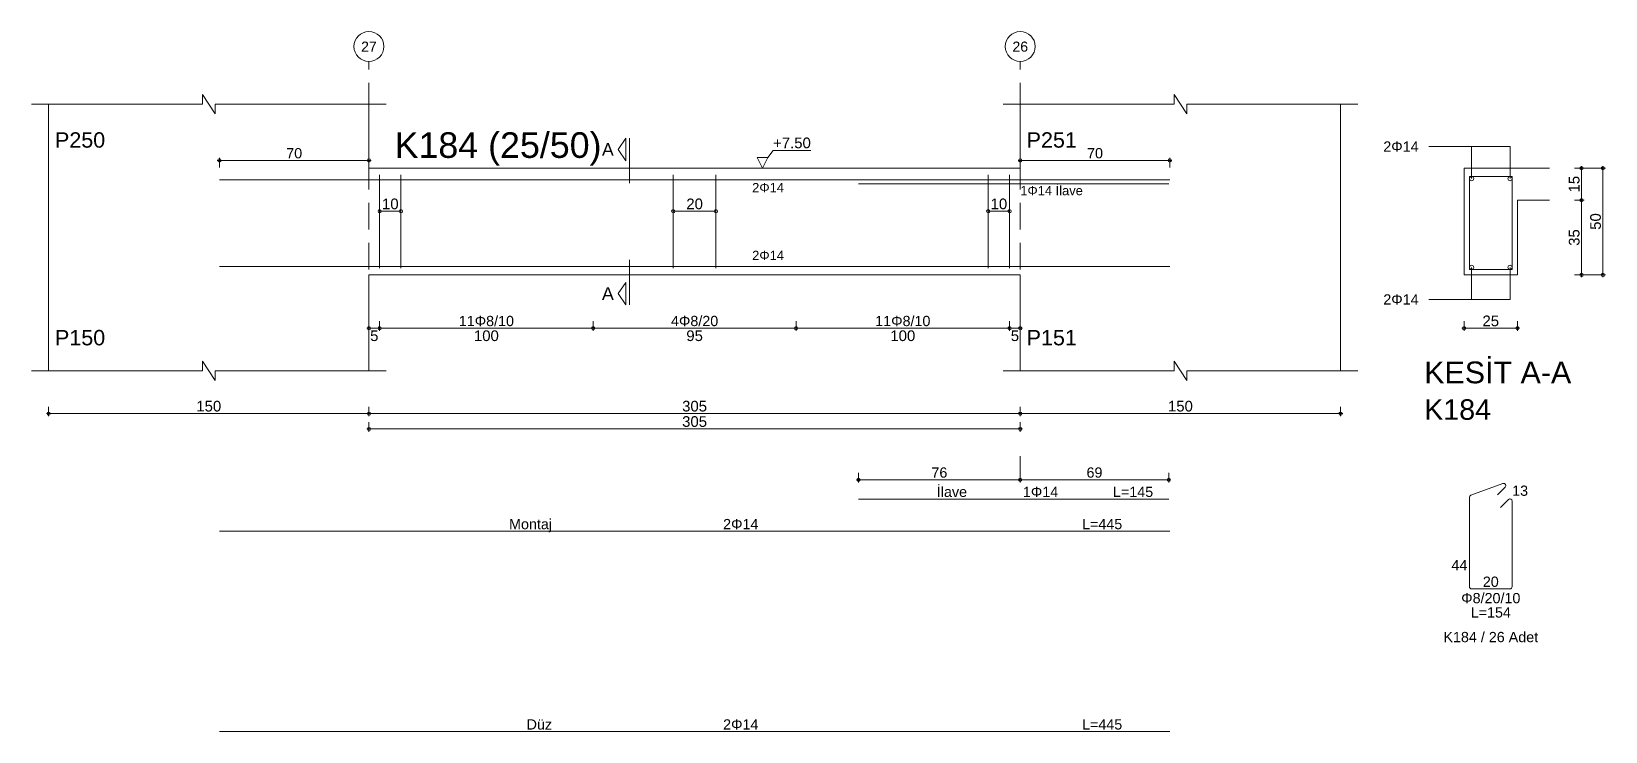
# Model space of a CAD drawing. Header units: millimetres. Extents: x 23801 to 80069, y 9628 to 14137.
# Drawn here: x 46539 to 47645, y 9701 to 10193 of the extents above; entities that cross this region are included whole.
import ezdxf

# ---------------------------------------------------------------- set-up
doc = ezdxf.new("R2010")
doc.units = ezdxf.units.MM
doc.linetypes.add('DASHDOT2', pattern=[12.7, 6.35, -3.175, 0, -3.175])
doc.linetypes.add('DASHED4', pattern=[18.75, 12.5, -6.25])
doc.layers.add('aks', color=251, linetype='DASHDOT2', lineweight=35)
for name, color, linetype in [('Donatı Topl. Uzun. Yazısı', 7, 'Continuous'), ('Donatı Uz. Yazısı', 7, 'Continuous'), ('Donatı Yazısı', 7, 'Continuous'), ('Donatı Çizgisi', 7, 'Continuous'), ('Kiriş', 7, 'Continuous'), ('Standart', 7, 'Continuous'), ('Ölçülendirme', 7, 'Continuous')]:
    doc.layers.add(name, color=color, linetype=linetype)
doc.styles.add('arial_1_18', font='arial.ttf', dxfattribs={"height": 0.2})

# ---------------------------------------------------------------- blocks, each defined once
blk = doc.blocks.new('IDE475Entity7444')
at = {"layer": 'aks', "color": 30, "linetype": 'DASHED4', "lineweight": 5}
for points in [[(24459.97, 1648.65), (24459.97, 1783.65)], [(24764.97, 1648.65), (24764.97, 1783.65)], [(24764.97, 1587.65), (24764.97, 1598.65)]]:
    blk.add_lwpolyline(points, dxfattribs=at)
at = {"layer": 'aks', "color": 1, "linetype": 'Continuous', "lineweight": 5}
for centre in [(24459.97, 1790.65), (24764.97, 1790.65)]:
    blk.add_circle(centre, 7, dxfattribs=at)
at = {"layer": 'Donatı Çizgisi', "color": 5, "linetype": 'Continuous', "lineweight": 5}
for points in [[(24389.97, 1728.25), (24834.97, 1728.25)], [(24464.97, 1686.85), (24464.97, 1730.45)], [(24474.97, 1686.85), (24474.97, 1730.45)], [(24602.47, 1686.85), (24602.47, 1730.45)], [(24622.47, 1686.85), (24622.47, 1730.45)], [(24689.22, 1726.25), (24834.47, 1726.25)], [(24749.97, 1686.85), (24749.97, 1730.45)], [(24759.97, 1686.85), (24759.97, 1730.45)], [(24975.31, 1686.15), (24975.31, 1729.75)], [(24975.31, 1729.75), (24995.31, 1729.75)], [(24995.31, 1686.15), (24995.31, 1729.75)], [(24389.97, 1687.65), (24834.97, 1687.65)], [(24975.31, 1686.15), (24995.31, 1686.15)], [(24975.98, 1580.39), (24990.98, 1585.86)], [(24689.22, 1578.65), (24834.47, 1578.65)], [(24975.31, 1537.57), (24975.31, 1579.44)], [(24988.41, 1580.54), (24992.05, 1584.18)], [(24989.79, 1574.63), (24993.56, 1578.41)], [(24995.31, 1537.57), (24995.31, 1577.69)], [(24389.97, 1563.55), (24834.97, 1563.55)], [(24976.33, 1536.55), (24994.29, 1536.55)], [(24389.97, 1469.7), (24834.97, 1469.7)]]:
    blk.add_lwpolyline(points, dxfattribs=at)
for centre in [(24976.31, 1728.75), (24994.31, 1728.75), (24976.31, 1687.15), (24994.31, 1687.15)]:
    blk.add_circle(centre, 1, dxfattribs=at)
for centre, start, end in [((24991.33, 1584.9), 315, 110), ((24976.33, 1579.44), 110, 180), ((24994.29, 1577.69), 0, 135), ((24976.33, 1537.57), 180, 270), ((24994.29, 1537.57), 270, 0)]:
    blk.add_arc(centre, 1.02, start, end, dxfattribs=at)
at = {"layer": 'Kiriş', "color": 1, "linetype": 'Continuous', "lineweight": 5}
for points in [[(24301.97, 1763.65), (24381.97, 1763.65)], [(24309.97, 1638.65), (24309.97, 1763.65)], [(24381.97, 1763.65), (24381.97, 1768.15)], [(24387.97, 1759.15), (24381.97, 1768.15)], [(24387.97, 1759.15), (24387.97, 1763.65)], [(24387.97, 1763.65), (24467.97, 1763.65)], [(24459.97, 1733.65), (24459.97, 1763.65)], [(24756.97, 1763.65), (24836.97, 1763.65)], [(24764.97, 1733.65), (24764.97, 1763.65)], [(24836.97, 1763.65), (24836.97, 1768.15)], [(24842.97, 1759.15), (24836.97, 1768.15)], [(24842.97, 1763.65), (24922.97, 1763.65)], [(24842.97, 1759.15), (24842.97, 1763.65)], [(24914.97, 1638.65), (24914.97, 1763.65)], [(24459.97, 1733.65), (24764.97, 1733.65)], [(24972.81, 1683.65), (24972.81, 1733.65)], [(24972.81, 1733.65), (25012.81, 1733.65)], [(24997.81, 1718.65), (25012.81, 1718.65)], [(24997.81, 1683.65), (24997.81, 1718.65)], [(24459.97, 1683.65), (24764.97, 1683.65)], [(24459.97, 1638.65), (24459.97, 1683.65)], [(24764.97, 1638.65), (24764.97, 1683.65)], [(24972.81, 1683.65), (24997.81, 1683.65)], [(24301.97, 1638.65), (24381.97, 1638.65)], [(24387.97, 1634.15), (24381.97, 1643.15)], [(24381.97, 1638.65), (24381.97, 1643.15)], [(24387.97, 1638.65), (24467.97, 1638.65)], [(24387.97, 1634.15), (24387.97, 1638.65)], [(24756.97, 1638.65), (24836.97, 1638.65)], [(24842.97, 1634.15), (24836.97, 1643.15)], [(24836.97, 1638.65), (24836.97, 1643.15)], [(24842.97, 1638.65), (24922.97, 1638.65)], [(24842.97, 1634.15), (24842.97, 1638.65)]]:
    blk.add_lwpolyline(points, dxfattribs=at)
at = {"layer": 'Ölçülendirme', "color": 1, "linetype": 'Continuous', "lineweight": 5}
for points in [[(24576.72, 1742.4), (24580.22, 1747.65)], [(24580.22, 1737.15), (24580.22, 1747.65)], [(24581.97, 1726.65), (24581.97, 1747.65)], [(24580.22, 1737.15), (24576.72, 1742.4)], [(24646.72, 1738.65), (24649.22, 1741.98)], [(24649.22, 1741.98), (24666.9, 1741.98)], [(24956.31, 1743.75), (24994.31, 1743.75)], [(24976.31, 1728.75), (24976.31, 1743.75)], [(24994.31, 1728.75), (24994.31, 1743.75)], [(24388.97, 1737.25), (24460.97, 1737.25)], [(24389.97, 1734), (24389.97, 1738.5)], [(24459.97, 1734), (24459.97, 1738.5)], [(24644.22, 1733.65), (24641.72, 1738.65)], [(24641.72, 1738.65), (24646.72, 1738.65)], [(24646.72, 1738.65), (24644.22, 1733.65)], [(24644.22, 1733.65), (24644.22, 1733.65)], [(24763.97, 1737.25), (24835.97, 1737.25)], [(24764.97, 1734), (24764.97, 1738.5)], [(24834.97, 1734), (24834.97, 1738.5)], [(25024.56, 1733.65), (25039.06, 1733.65)], [(25027.81, 1682.65), (25027.81, 1734.65)], [(25037.81, 1682.65), (25037.81, 1734.65)], [(25024.56, 1718.65), (25029.06, 1718.65)], [(24464.97, 1713.45), (24474.97, 1713.45)], [(24602.47, 1713.45), (24622.47, 1713.45)], [(24749.97, 1713.45), (24759.97, 1713.45)], [(24581.97, 1669.65), (24581.97, 1690.65)], [(24976.31, 1672.15), (24976.31, 1687.15)], [(24994.31, 1672.15), (24994.31, 1687.15)], [(25024.56, 1683.65), (25039.06, 1683.65)], [(24576.72, 1674.9), (24580.22, 1680.15)], [(24580.22, 1669.65), (24576.72, 1674.9)], [(24580.22, 1669.65), (24580.22, 1680.15)], [(24956.31, 1672.15), (24994.31, 1672.15)], [(24458.97, 1658.65), (24765.97, 1658.65)], [(24459.97, 1657.4), (24459.97, 1661.9)], [(24464.97, 1657.4), (24464.97, 1661.9)], [(24564.97, 1657.4), (24564.97, 1661.9)], [(24659.97, 1657.4), (24659.97, 1661.9)], [(24759.97, 1657.4), (24759.97, 1661.9)], [(24764.97, 1657.4), (24764.97, 1661.9)], [(24971.81, 1658.65), (24998.81, 1658.65)], [(24972.81, 1657.4), (24972.81, 1661.9)], [(24997.81, 1657.4), (24997.81, 1661.9)], [(24309.97, 1617.4), (24309.97, 1621.9)], [(24459.97, 1617.4), (24459.97, 1621.9)], [(24764.97, 1617.4), (24764.97, 1621.9)], [(24914.97, 1617.4), (24914.97, 1621.9)], [(24308.97, 1618.65), (24915.97, 1618.65)], [(24459.97, 1610.2), (24459.97, 1614.7)], [(24764.97, 1610.2), (24764.97, 1614.7)], [(24458.97, 1611.45), (24765.97, 1611.45)], [(24688.22, 1587.65), (24765.97, 1587.65)], [(24689.22, 1586.4), (24689.22, 1590.9)], [(24763.97, 1587.65), (24835.47, 1587.65)], [(24764.97, 1586.4), (24764.97, 1590.9)], [(24764.97, 1586.4), (24764.97, 1590.9)], [(24834.47, 1586.4), (24834.47, 1590.9)]]:
    blk.add_lwpolyline(points, dxfattribs=at)
for centre in [(24389.97, 1737.25), (24459.97, 1737.25), (24764.97, 1737.25), (24834.97, 1737.25), (25027.81, 1733.65), (25037.81, 1733.65), (25027.81, 1718.65), (24464.97, 1713.45), (24474.97, 1713.45), (24602.47, 1713.45), (24622.47, 1713.45), (24749.97, 1713.45), (24759.97, 1713.45), (25027.81, 1683.65), (25037.81, 1683.65), (24459.97, 1658.65), (24464.97, 1658.65), (24464.97, 1658.65), (24564.97, 1658.65), (24564.97, 1658.65), (24659.97, 1658.65), (24659.97, 1658.65), (24759.97, 1658.65), (24759.97, 1658.65), (24764.97, 1658.65), (24972.81, 1658.65), (24997.81, 1658.65), (24309.97, 1618.65), (24459.97, 1618.65), (24459.97, 1618.65), (24764.97, 1618.65), (24764.97, 1618.65), (24914.97, 1618.65), (24459.97, 1611.45), (24764.97, 1611.45), (24689.22, 1587.65), (24764.97, 1587.65), (24764.97, 1587.65), (24834.47, 1587.65)]:
    blk.add_circle(centre, 0.75, dxfattribs=at)
at = {"layer": 'aks', "color": 1, "linetype": 'Continuous', "lineweight": 5, "style": 'arial_1_18'}
for s, p in [('27', (24456.3, 1788.21)), ('26', (24761.3, 1788.21))]:
    blk.add_text(s, height=4.725, dxfattribs=at).set_placement(p)
at = {"layer": 'Donatı Topl. Uzun. Yazısı', "color": 1, "linetype": 'Continuous', "lineweight": 5, "style": 'arial_1_18'}
for s, p in [('L=145', (24808.38, 1579.61)), ('L=445', (24793.89, 1564.51)), ('L=154', (24975.89, 1523.11)), ('L=445', (24793.89, 1470.66))]:
    blk.add_text(s, height=4.8, dxfattribs=at).set_placement(p)
at = {"layer": 'Donatı Uz. Yazısı', "color": 1, "linetype": 'Continuous', "lineweight": 5, "style": 'arial_1_18'}
for s, p in [('13', (24995.31, 1580.15)), ('44', (24966.89, 1545.27)), ('20', (24981.58, 1537.51))]:
    blk.add_text(s, height=4.8, dxfattribs=at).set_placement(p)
at = {"layer": 'Donatı Yazısı', "color": 5, "linetype": 'Continuous', "lineweight": 5, "style": 'arial_1_18'}
for s, height, p in [('2Φ14', 4.8, (24934.97, 1741.35)), ('1Φ14 İlave', 4.32, (24764.97, 1720.97)), ('2Φ14', 4.8, (24934.97, 1669.75)), ('1Φ14', 4.8, (24766.2, 1579.61)), ('2Φ14', 4.8, (24625.82, 1564.51)), ('Φ8/20/10', 4.8, (24971.45, 1529.83)), ('K184 / 26 Adet', 4.8, (24963.12, 1511.59)), ('2Φ14', 4.8, (24625.82, 1470.66))]:
    blk.add_text(s, height=height, dxfattribs=at).set_placement(p)
for p in [(24639.43, 1722.37), (24639.43, 1690.61)]:
    blk.add_text('2Φ14', height=4.32, rotation=360, dxfattribs=at).set_placement(p)
at = {"layer": 'Donatı Yazısı', "color": 1, "linetype": 'Continuous', "lineweight": 5, "style": 'arial_1_18'}
for s, p in [('İlave', (24725.89, 1579.61)), ('Montaj', (24525.59, 1564.51)), ('Düz', (24533.8, 1470.66))]:
    blk.add_text(s, height=4.8, dxfattribs=at).set_placement(p)
at = {"layer": 'Kiriş', "color": 1, "linetype": 'Continuous', "lineweight": 5, "style": 'arial_1_18'}
for s, height, p in [('P250', 7.2, (24312.97, 1743.25)), ('K184 (25/50)', 12, (24471.97, 1738.45)), ('P251', 7.2, (24767.97, 1743.25)), ('P150', 7.2, (24312.97, 1650.65)), ('P151', 7.2, (24767.97, 1650.65)), ('KESİT A-A', 10.2, (24954.11, 1632.85)), ('K184', 9.6, (24954.11, 1615.77))]:
    blk.add_text(s, height=height, dxfattribs=at).set_placement(p)
at = {"layer": 'Ölçülendirme', "color": 1, "linetype": 'Continuous', "lineweight": 5, "style": 'arial_1_18'}
for s, height, p in [('+7.50', 5, (24649.22, 1742.98)), ('70', 4.8, (24421.24, 1738.25)), ('A', 5.95, (24569.08, 1739.42)), ('70', 4.8, (24796.24, 1738.25)), ('A', 5.95, (24569.08, 1671.92)), ('25', 5, (24981.42, 1659.61)), ('5', 5, (24460.53, 1652.65)), ('100', 5, (24509.14, 1652.65)), ('95', 5, (24608.59, 1652.65)), ('100', 5, (24704.14, 1652.65)), ('5', 5, (24760.53, 1652.65)), ('150', 5, (24379.14, 1619.65)), ('305', 5, (24606.64, 1619.65)), ('150', 5, (24834.14, 1619.65)), ('305', 5, (24606.64, 1612.45))]:
    blk.add_text(s, height=height, dxfattribs=at).set_placement(p)
for s, rotation, p in [('15', 90, (25026.85, 1722.27)), ('10', 360, (24466.09, 1714.41)), ('20', 360, (24608.59, 1714.41)), ('10', 360, (24751.09, 1714.41)), ('50', 90, (25036.85, 1704.77)), ('35', 90, (25026.85, 1697.27))]:
    blk.add_text(s, height=5, rotation=rotation, dxfattribs=at).set_placement(p)
at = {"layer": 'Ölçülendirme', "color": 5, "linetype": 'Continuous', "lineweight": 5, "style": 'arial_1_18'}
for s, p in [('11Φ8/10', (24502.04, 1659.65)), ('4Φ8/20', (24601.41, 1659.65)), ('11Φ8/10', (24697.04, 1659.65)), ('76', (24723.37, 1588.65)), ('69', (24795.99, 1588.65))]:
    blk.add_text(s, height=4.8, dxfattribs=at).set_placement(p)

msp = doc.modelspace()

# ---------------------------------------------------------------- block references
at = {"layer": 'Standart', "xscale": 1.5, "yscale": 1.5, "zscale": 1.5}
msp.add_blockref('IDE475Entity7444', (10086.1, 7496.9), dxfattribs=at)

doc.saveas('drawing.dxf')
